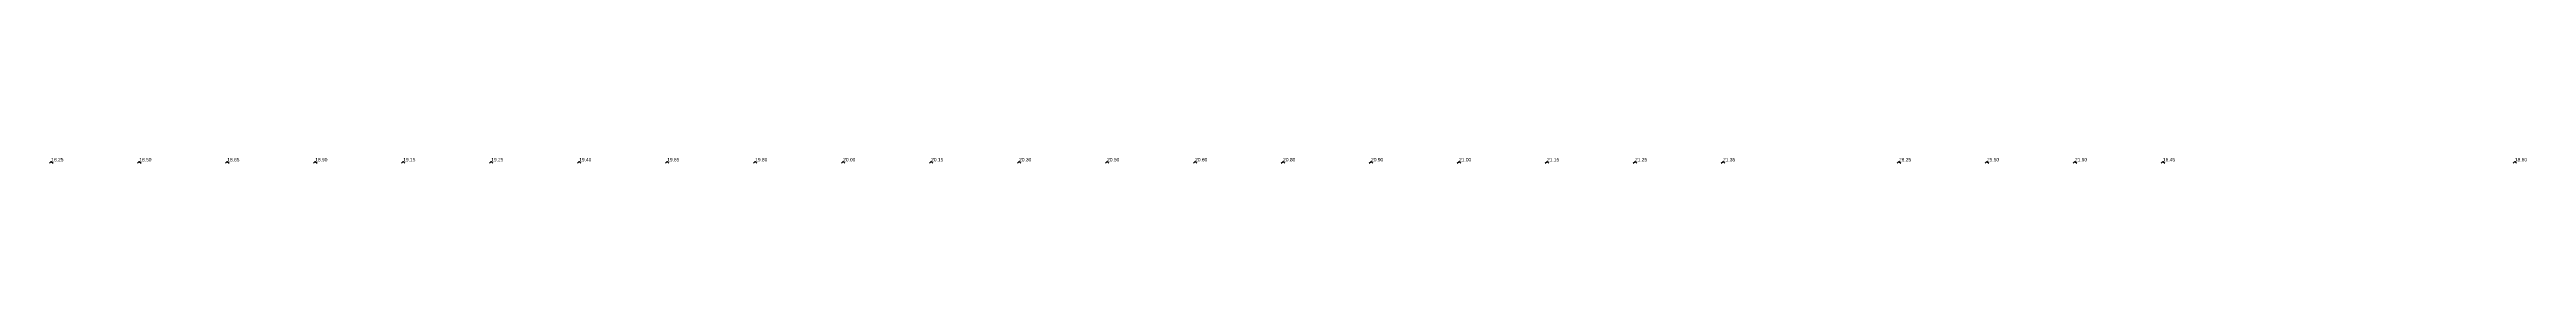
# Model space of a CAD drawing. Extents: x 570945 to 571083, y 5181392 to 5181597.
# Drawn here: x 570969.8 to 571040.2, y 5181501.6 to 5181501.7 of the extents above; entities that cross this region are included whole.
import ezdxf

# ---------------------------------------------------------------- set-up
doc = ezdxf.new("R2010")
doc.units = 0
doc.layers.add('Soundings', color=1, linetype='CONTINUOUS')

msp = doc.modelspace()

# ---------------------------------------------------------------- linework, layer by layer
at = {"layer": 'Soundings'}
for points in [[(570969.825, 5181501.575), (570969.875, 5181501.625), (570969.925, 5181501.575)], [(570972.325, 5181501.575), (570972.375, 5181501.625), (570972.425, 5181501.575)], [(570974.825, 5181501.575), (570974.875, 5181501.625), (570974.925, 5181501.575)], [(570977.325, 5181501.575), (570977.375, 5181501.625), (570977.425, 5181501.575)], [(570979.825, 5181501.575), (570979.875, 5181501.625), (570979.925, 5181501.575)], [(570982.325, 5181501.575), (570982.375, 5181501.625), (570982.425, 5181501.575)], [(570984.825, 5181501.575), (570984.875, 5181501.625), (570984.925, 5181501.575)], [(570987.325, 5181501.575), (570987.375, 5181501.625), (570987.425, 5181501.575)], [(570989.825, 5181501.575), (570989.875, 5181501.625), (570989.925, 5181501.575)], [(570992.325, 5181501.575), (570992.375, 5181501.625), (570992.425, 5181501.575)], [(570994.825, 5181501.575), (570994.875, 5181501.625), (570994.925, 5181501.575)], [(570997.325, 5181501.575), (570997.375, 5181501.625), (570997.425, 5181501.575)], [(570999.825, 5181501.575), (570999.875, 5181501.625), (570999.925, 5181501.575)], [(571002.325, 5181501.575), (571002.375, 5181501.625), (571002.425, 5181501.575)], [(571004.825, 5181501.575), (571004.875, 5181501.625), (571004.925, 5181501.575)], [(571007.325, 5181501.575), (571007.375, 5181501.625), (571007.425, 5181501.575)], [(571009.825, 5181501.575), (571009.875, 5181501.625), (571009.925, 5181501.575)], [(571012.325, 5181501.575), (571012.375, 5181501.625), (571012.425, 5181501.575)], [(571014.825, 5181501.575), (571014.875, 5181501.625), (571014.925, 5181501.575)], [(571017.325, 5181501.575), (571017.375, 5181501.625), (571017.425, 5181501.575)], [(571022.325, 5181501.575), (571022.375, 5181501.625), (571022.425, 5181501.575)], [(571024.825, 5181501.575), (571024.875, 5181501.625), (571024.925, 5181501.575)], [(571027.325, 5181501.575), (571027.375, 5181501.625), (571027.425, 5181501.575)], [(571029.825, 5181501.575), (571029.875, 5181501.625), (571029.925, 5181501.575)], [(571039.825, 5181501.575), (571039.875, 5181501.625), (571039.925, 5181501.575)]]:
    msp.add_lwpolyline(points, dxfattribs=at)

# ---------------------------------------------------------------- texts
for s, p in [('18.25', (570969.875, 5181501.625, 18.25)), ('18.50', (570972.375, 5181501.625, 18.5)), ('18.65', (570974.875, 5181501.625, 18.65)), ('18.90', (570977.375, 5181501.625, 18.9)), ('19.15', (570979.875, 5181501.625, 19.15)), ('19.25', (570982.375, 5181501.625, 19.25)), ('19.40', (570984.875, 5181501.625, 19.4)), ('19.65', (570987.375, 5181501.625, 19.65)), ('19.80', (570989.875, 5181501.625, 19.8)), ('20.00', (570992.375, 5181501.625, 20)), ('20.15', (570994.875, 5181501.625, 20.15)), ('20.30', (570997.375, 5181501.625, 20.3)), ('20.50', (570999.875, 5181501.625, 20.5)), ('20.60', (571002.375, 5181501.625, 20.6)), ('20.80', (571004.875, 5181501.625, 20.8)), ('20.90', (571007.375, 5181501.625, 20.9)), ('21.00', (571009.875, 5181501.625, 21)), ('21.15', (571012.375, 5181501.625, 21.15)), ('21.25', (571014.875, 5181501.625, 21.25)), ('21.35', (571017.375, 5181501.625, 21.35)), ('28.25', (571022.375, 5181501.625, 28.25)), ('25.50', (571024.875, 5181501.625, 25.5)), ('21.90', (571027.375, 5181501.625, 21.9)), ('16.45', (571029.875, 5181501.625, 16.45)), ('18.60', (571039.875, 5181501.625, 18.6))]:
    msp.add_text(s, height=0.1, dxfattribs=at).set_placement(p)

doc.saveas('drawing.dxf')
